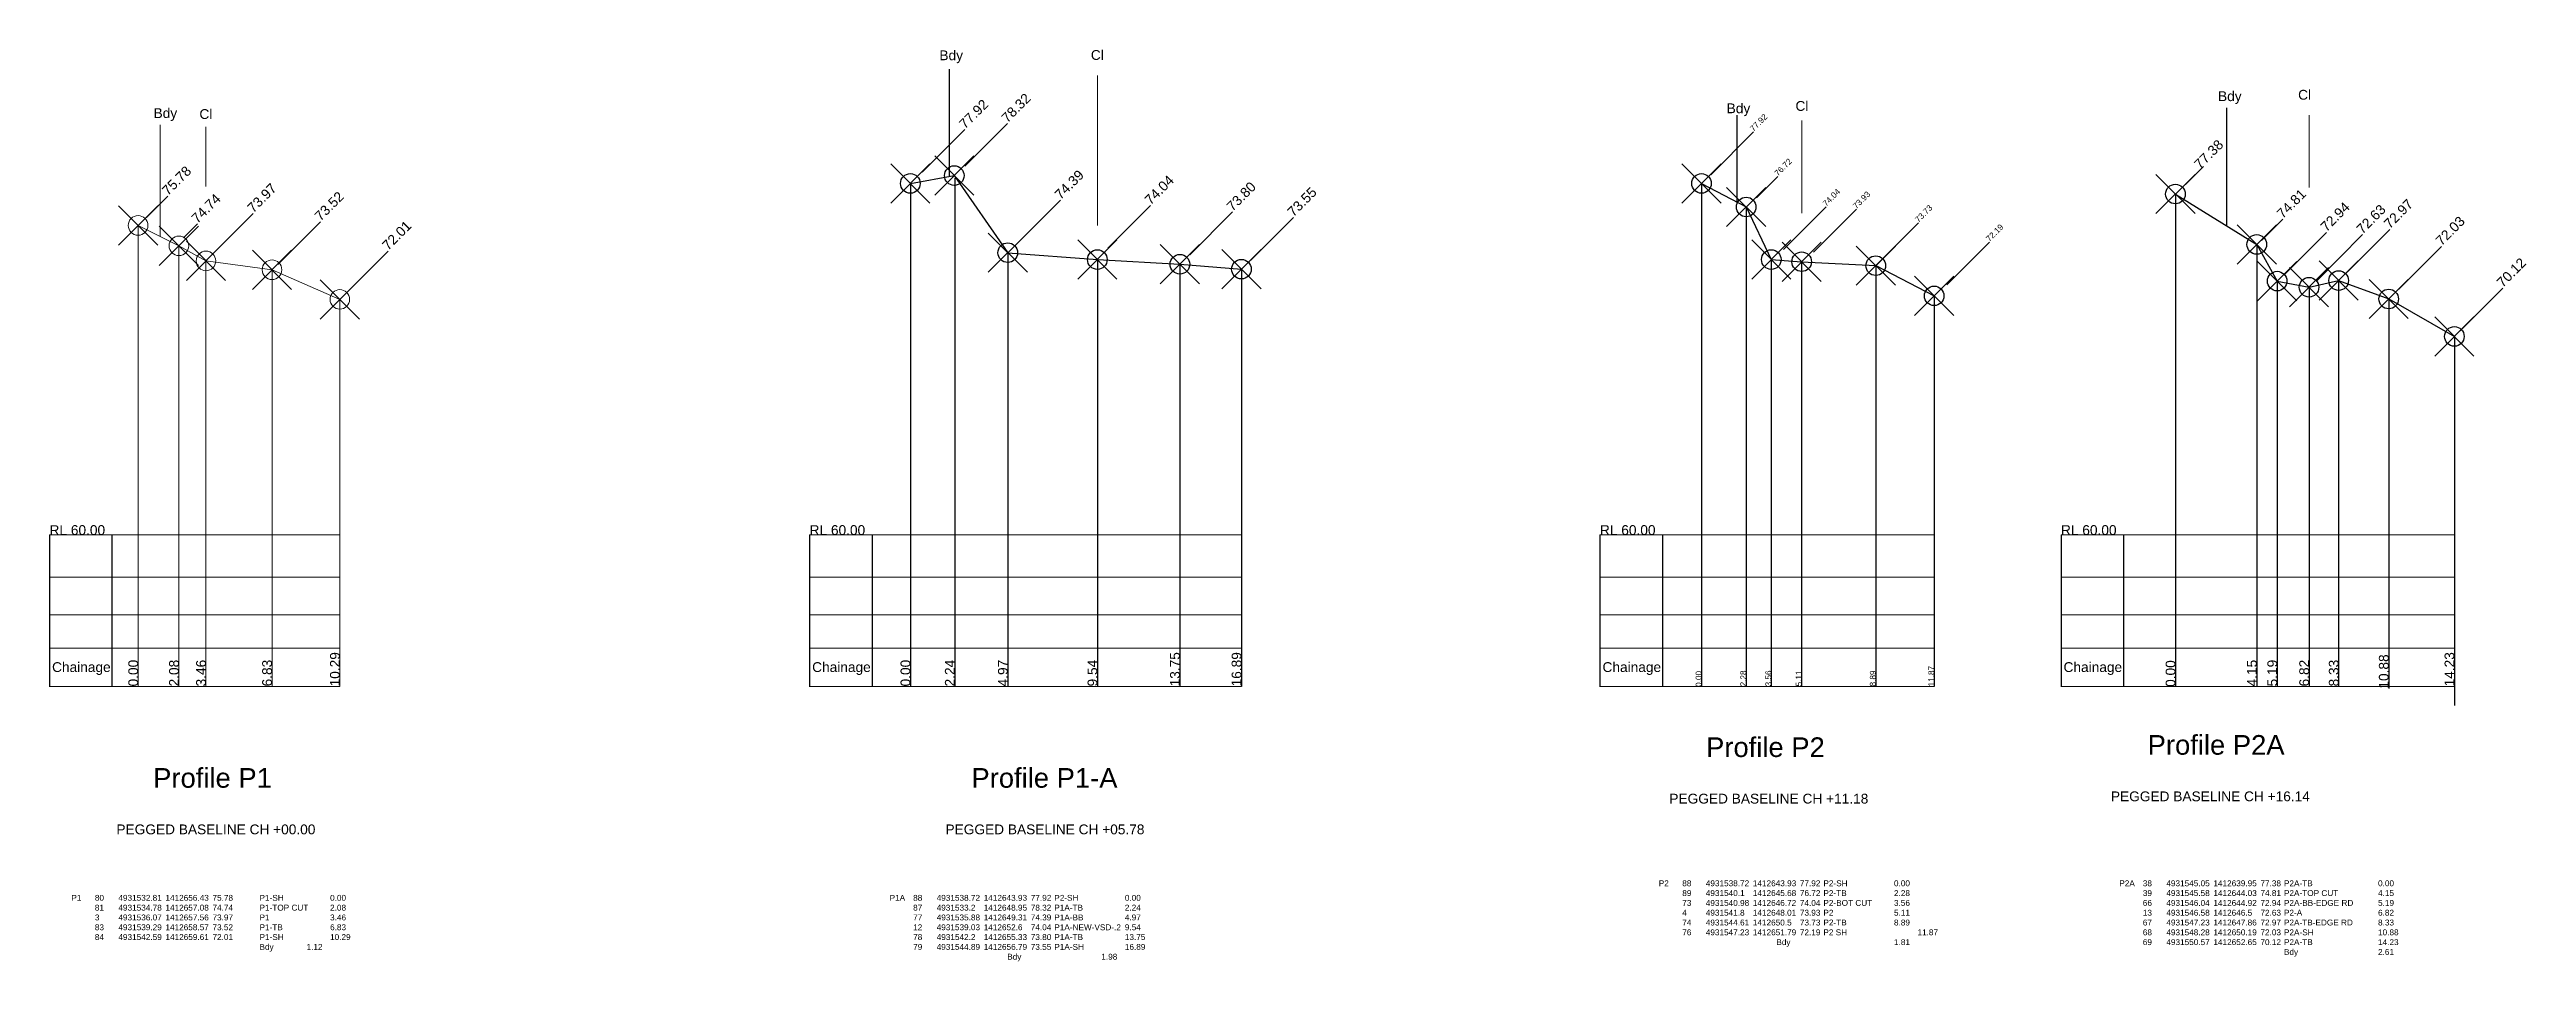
# Model space of a CAD drawing. Header units: millimetres. Extents: x -165355 to 126546, y 38261 to 226811.
# Drawn here: x -165355 to -38991, y 38261 to 84745 of the extents above; entities that cross this region are included whole.
import ezdxf

# ---------------------------------------------------------------- set-up
doc = ezdxf.new("R2010")
doc.units = ezdxf.units.MM
doc.header["$PDMODE"] = 35
doc.header["$PDSIZE"] = 1000
doc.styles.get("Standard").update_dxf_attribs({"font": 'arial.ttf'})

msp = doc.modelspace()

# ---------------------------------------------------------------- texts
at = {"lineweight": 0}
for s, p in [('Bdy', (-119957, 84202)), ('Cl', (-112231, 84218)), ('Cl', (-76283, 81620)), ('Bdy', (-54727, 82118)), ('Cl', (-50640, 82190)), ('Bdy', (-160048, 81255)), ('Cl', (-157708, 81207)), ('Bdy', (-79793, 81500)), ('RL 60.00', (-165355, 60000)), ('RL 60.00', (-126578, 60000)), ('RL 60.00', (-86257, 60000)), ('RL 60.00', (-62737, 60000)), ('Chainage', (-165226, 53015)), ('Chainage', (-126449, 53015)), ('Chainage', (-86128, 53015)), ('Chainage', (-62608, 53015))]:
    msp.add_text(s, height=500, dxfattribs=at).set_placement(p)
for s, height, rotation, p in [('77.92', 500, 45, (-118652, 80666)), ('78.32', 500, 45, (-116490, 80976)), ('77.92', 300, 45, (-78428, 80545)), ('77.38', 500, 45, (-55644, 78614)), ('74.39', 500, 45, (-113777, 77066)), ('76.72', 300, 45, (-77179, 78274)), ('74.04', 500, 45, (-109184, 76793)), ('73.80', 500, 45, (-105002, 76465)), ('73.55', 500, 45, (-101898, 76187)), ('74.04', 300, 45, (-74714, 76728)), ('73.93', 300, 45, (-73178, 76601)), ('74.81', 500, 45, (-51427, 76098)), ('72.97', 500, 45, (-45965, 75580)), ('73.73', 300, 45, (-70009, 75908)), ('72.19', 300, 45, (-66386, 74928)), ('72.94', 500, 45, (-49194, 75428)), ('72.63', 500, 45, (-47361, 75310)), ('72.03', 500, 45, (-43323, 74711)), ('70.12', 500, 45, (-40202, 72587)), ('0.00', 500, 90, (-121439, 52279)), ('2.24', 500, 90, (-119176, 52279)), ('4.97', 500, 90, (-116469, 52279)), ('9.54', 500, 90, (-111899, 52279)), ('13.75', 500, 90, (-107689, 52279)), ('16.89', 500, 90, (-104549, 52279)), ('2.28', 300, 90, (-78798, 52279)), ('3.56', 300, 90, (-77518, 52279)), ('5.11', 300, 90, (-75968, 52279)), ('8.89', 300, 90, (-72188, 52279)), ('11.87', 300, 90, (-69208, 52279)), ('0.00', 500, 90, (-56899, 52255)), ('4.15', 500, 90, (-52749, 52279)), ('5.19', 500, 90, (-51709, 52279)), ('6.82', 500, 90, (-50082, 52279)), ('8.33', 500, 90, (-48572, 52279)), ('10.88', 500, 90, (-46019, 52167)), ('14.23', 500, 90, (-42669, 52279)), ('0.00', 300, 90, (-81078, 52255))]:
    msp.add_text(s, height=height, rotation=rotation).set_placement(p)
for s, rotation, p in [('75.78', 45, (-159314, 77268)), ('74.74', 45, (-157814, 75853)), ('73.97', 45, (-154960, 76386)), ('73.52', 45, (-151529, 75967)), ('72.01', 45, (-148083, 74476)), ('0.00', 90, (-160836, 52279)), ('2.08', 90, (-158756, 52279)), ('3.46', 90, (-157376, 52279)), ('6.83', 90, (-154006, 52279)), ('10.29', 90, (-150546, 52279))]:
    msp.add_text(s, height=500, rotation=rotation, dxfattribs=at).set_placement(p)
at = {"lineweight": 0, "attachment_point": 1}
for s, insert, char_height, width in [('Profile P2', (-80844, 49682), 1000, 8744.6), ('Profile P2A', (-58318, 49799), 1000, 8744.6), ('Profile P1', (-160069, 48116), 1000, 8744.6), ('Profile P1-A', (-118323, 48116), 1000, 8744.6), ('PEGGED BASELINE CH +11.18', (-82717, 46809), 500, 13494.95), ('PEGGED BASELINE CH +16.14', (-60191, 46926), 500, 13494.95), ('PEGGED BASELINE CH +00.00', (-161943, 45242), 500, 13494.95), ('PEGGED BASELINE CH +05.78', (-119647, 45242), 500, 13494.95), ('P1^I80^I4931532.81 ^I1412656.43 ^I75.78 ^I^IP1-SH^I^I0.00 \\P^I81^I4931534.78 ^I1412657.08 ^I74.74 ^I^IP1-TOP CUT^I2.08 \\P^I3^I4931536.07 ^I1412657.56 ^I73.97 ^I^IP1^I^I^I3.46 \\P^I83^I4931539.29 ^I1412658.57 ^I73.52 ^I^IP1-TB^I^I^I6.83 \\P^I84^I4931542.59 ^I1412659.61 ^I72.01 ^I^IP1-SH^I^I10.29 \\P^I^I^I^I^I^I ^I^IBdy^I^I1.12 ', (-164243, 41652), 300, 18013.92), ('P1A^I88^I4931538.72^I1412643.93^I77.92 ^IP2-SH^I^I0.00 \\P^I87^I4931533.2^I1412648.95^I78.32 ^IP1A-TB^I^I2.24 \\P^I77^I4931535.88^I1412649.31^I74.39 ^IP1A-BB^I^I4.97 \\P^I12^I4931539.03^I1412652.6^I74.04 ^IP1A-NEW-VSD-.2^I9.54\\P^I78^I4931542.2^I1412655.33^I73.80 ^IP1A-TB^I^I13.75 \\P^I79^I4931544.89^I1412656.79^I73.55 ^IP1A-SH^I^I16.89 \\P^I^I^I^I^IBdy^I^I^I^I1.98 ', (-122497, 41652), 300, 18013.92)]:
    msp.add_mtext(s, dxfattribs=dict(at, insert=insert, char_height=char_height, width=width))
at = {"color": 7, "char_height": 300, "width": 16722.93, "attachment_point": 1}
for s, insert in [('P2^I88^I4931538.72^I1412643.93^I77.92 ^IP2-SH^I^I0.00 \\P^I89^I4931540.1^I1412645.68^I76.72 ^IP2-TB^I^I^I2.28 \\P^I73^I4931540.98^I1412646.72^I74.04 ^IP2-BOT CUT^I3.56 \\P^I4^I4931541.8^I1412648.01^I73.93 ^IP2^I^I^I5.11 \\P^I74^I4931544.61^I1412650.5^I73.73 ^IP2-TB^I^I^I8.89 \\P^I76^I4931547.23^I1412651.79^I72.19 ^IP2 SH^I^I^I11.87\\P^I^I^I^I^IBdy^I^I^I^I^I1.81 ', (-83259, 42394)), ('P2A^I38^I4931545.05^I1412639.95^I77.38 ^IP2A-TB^I^I^I0.00 \\P^I39^I4931545.58^I1412644.03^I74.81 ^IP2A-TOP CUT^I^I4.15 \\P^I66^I4931546.04^I1412644.92^I72.94 ^IP2A-BB-EDGE RD^I^I5.19 \\P^I13^I4931546.58^I1412646.5^I72.63 ^IP2-A^I^I^I^I6.82 \\P^I67^I4931547.23^I1412647.86^I72.97 ^IP2A-TB-EDGE RD^I^I8.33 \\P^I68^I4931548.28^I1412650.19^I72.03 ^IP2A-SH^I^I^I10.88 \\P^I69^I4931550.57^I1412652.65^I70.12 ^IP2A-TB^I^I^I14.23 \\P^I^I^I^I^I^I^IBdy^I^I^I^I2.61 ', (-59763, 42394))]:
    msp.add_mtext(s, dxfattribs=dict(at, insert=insert))

# ---------------------------------------------------------------- linework, layer by layer
at = {"color": 7}
msp.add_line((-119459, 83738), (-119459, 78274), dxfattribs=at)
at = {"lineweight": 0}
for p, q in [((-111899, 83416), (-111899, 75779)), ((-159716, 80916), (-159716, 75220)), ((-118668, 78797), (-116490, 80976)), ((-75953, 81129), (-75953, 76412)), ((-50082, 81407), (-50082, 77719)), ((-157376, 80799), (-157376, 77761)), ((-120830, 78487), (-118652, 80666)), ((-80606, 78367), (-78428, 80545)), ((-56384, 77870), (-55470, 78789)), ((-160403, 76178), (-159314, 77268)), ((-78268, 77185), (-77179, 78274)), ((-158522, 75146), (-157814, 75853)), ((-157138, 74208), (-154960, 76386)), ((-153708, 73788), (-151529, 75967)), ((-115955, 74887), (-113777, 77066)), ((-111363, 74615), (-109184, 76793)), ((-107180, 74286), (-105002, 76465)), ((-104077, 74009), (-101898, 76187)), ((-76892, 74550), (-74714, 76728)), ((-75356, 74423), (-73178, 76601)), ((-72188, 73730), (-70009, 75908)), ((-52516, 75009), (-51427, 76098)), ((-68564, 72750), (-66386, 74928)), ((-51372, 73249), (-49194, 75428)), ((-49704, 72939), (-47361, 75310)), ((-48144, 73401), (-45965, 75580)), ((-45501, 72532), (-43323, 74711)), ((-150261, 72297), (-148083, 74476)), ((-42380, 70408), (-40202, 72587)), ((-165355, 57856), (-150546, 57856)), ((-126578, 57856), (-104549, 57856)), ((-86257, 57856), (-69208, 57856)), ((-62737, 57856), (-42669, 57856)), ((-165355, 55936), (-150546, 55936)), ((-126578, 55936), (-104549, 55936)), ((-86257, 55936), (-69208, 55936)), ((-62737, 55936), (-42669, 55936)), ((-165355, 54223), (-150546, 54223)), ((-126578, 54223), (-104549, 54223)), ((-86257, 54223), (-69208, 54223)), ((-62737, 54223), (-42669, 54223)), ((-165355, 52279), (-150546, 52279)), ((-126578, 52279), (-104549, 52279)), ((-86257, 52279), (-69208, 52279)), ((-62737, 52279), (-42669, 52279))]:
    msp.add_line(p, q, dxfattribs=at)
for p, q in [((-79268, 81398), (-79268, 76970)), ((-54289, 81776), (-54289, 75774)), ((-121439, 77920), (-121439, 52279)), ((-119176, 78190), (-119176, 52279)), ((-81078, 77920), (-81078, 52255)), ((-56899, 77380), (-56899, 52255)), ((-78798, 76720), (-78798, 52279)), ((-52749, 74810), (-52749, 52279)), ((-116469, 74390), (-116469, 52279)), ((-111899, 74040), (-111899, 52279)), ((-107689, 73800), (-107689, 52279)), ((-104549, 73550), (-104549, 52279)), ((-77518, 74040), (-77518, 52279)), ((-75968, 73930), (-75968, 52279)), ((-72188, 73730), (-72188, 52279)), ((-69208, 72190), (-69208, 52279)), ((-51709, 72940), (-51709, 52279)), ((-50082, 72630), (-50082, 52279)), ((-48572, 72970), (-48572, 52279)), ((-46019, 72030), (-46019, 52167)), ((-42669, 70120), (-42669, 51311)), ((-165355, 60000), (-165355, 52255)), ((-162173, 60000), (-162173, 52255)), ((-126578, 60000), (-126578, 52255)), ((-123396, 60000), (-123396, 52255)), ((-86257, 60000), (-86257, 52255)), ((-83075, 60000), (-83075, 52255)), ((-62737, 60000), (-62737, 52255)), ((-59555, 60000), (-59555, 52255))]:
    msp.add_line(p, q)
at = {"color": 7, "lineweight": 0}
for p, q in [((-150546, 60000), (-165355, 60000)), ((-104549, 60000), (-126578, 60000)), ((-69208, 60000), (-86257, 60000)), ((-42669, 60000), (-62737, 60000))]:
    msp.add_line(p, q, dxfattribs=at)
at = {"color": 1}
for points in [[(-121439, 77920), (-119199, 78320), (-116469, 74390), (-111899, 74040), (-107689, 73800), (-104549, 73550)], [(-81078, 77920), (-78798, 76720), (-77518, 74040), (-75968, 73930), (-72188, 73730), (-69208, 72190)], [(-56899, 77380), (-52749, 74810), (-51709, 72940), (-50082, 72630), (-48572, 72970), (-46019, 72030), (-42669, 70120)]]:
    msp.add_lwpolyline(points, dxfattribs=at)
at = {"color": 1, "lineweight": 0}
msp.add_lwpolyline([(-160836, 75780), (-158756, 74740), (-157376, 73970), (-154006, 73520), (-150546, 72010)], dxfattribs=at)
at = {"lineweight": 0}
for points in [[(-160836, 75780), (-160836, 52279)], [(-158756, 74740), (-158756, 52279)], [(-157376, 73970), (-157376, 52279)], [(-154006, 73520), (-154006, 52279)], [(-150546, 72010), (-150546, 52279)]]:
    msp.add_lwpolyline(points, dxfattribs=at)
at = {"color": 7}
for p in [(-121439, 77920), (-119199, 78320), (-81078, 77920), (-56899, 77380), (-78798, 76720), (-116469, 74390), (-111899, 74040), (-107689, 73800), (-77518, 74040), (-75968, 73930), (-72188, 73730), (-52749, 74810), (-104549, 73550), (-51709, 72940), (-50082, 72630), (-48572, 72970), (-69208, 72190), (-46019, 72030), (-42669, 70120)]:
    msp.add_point(p, dxfattribs=at)
at = {"color": 7, "lineweight": 0}
for p in [(-160836, 75780), (-158756, 74740), (-157376, 73970), (-154006, 73520), (-150546, 72010)]:
    msp.add_point(p, dxfattribs=at)

msp.set_redraw_order([(e.dxf.handle, doc.entitydb.next_handle()) for e in msp.query("TEXT MTEXT ATTDEF DIMENSION ARC_DIMENSION")])  # texts and dimensions are drawn at this point

doc.saveas('drawing.dxf')
